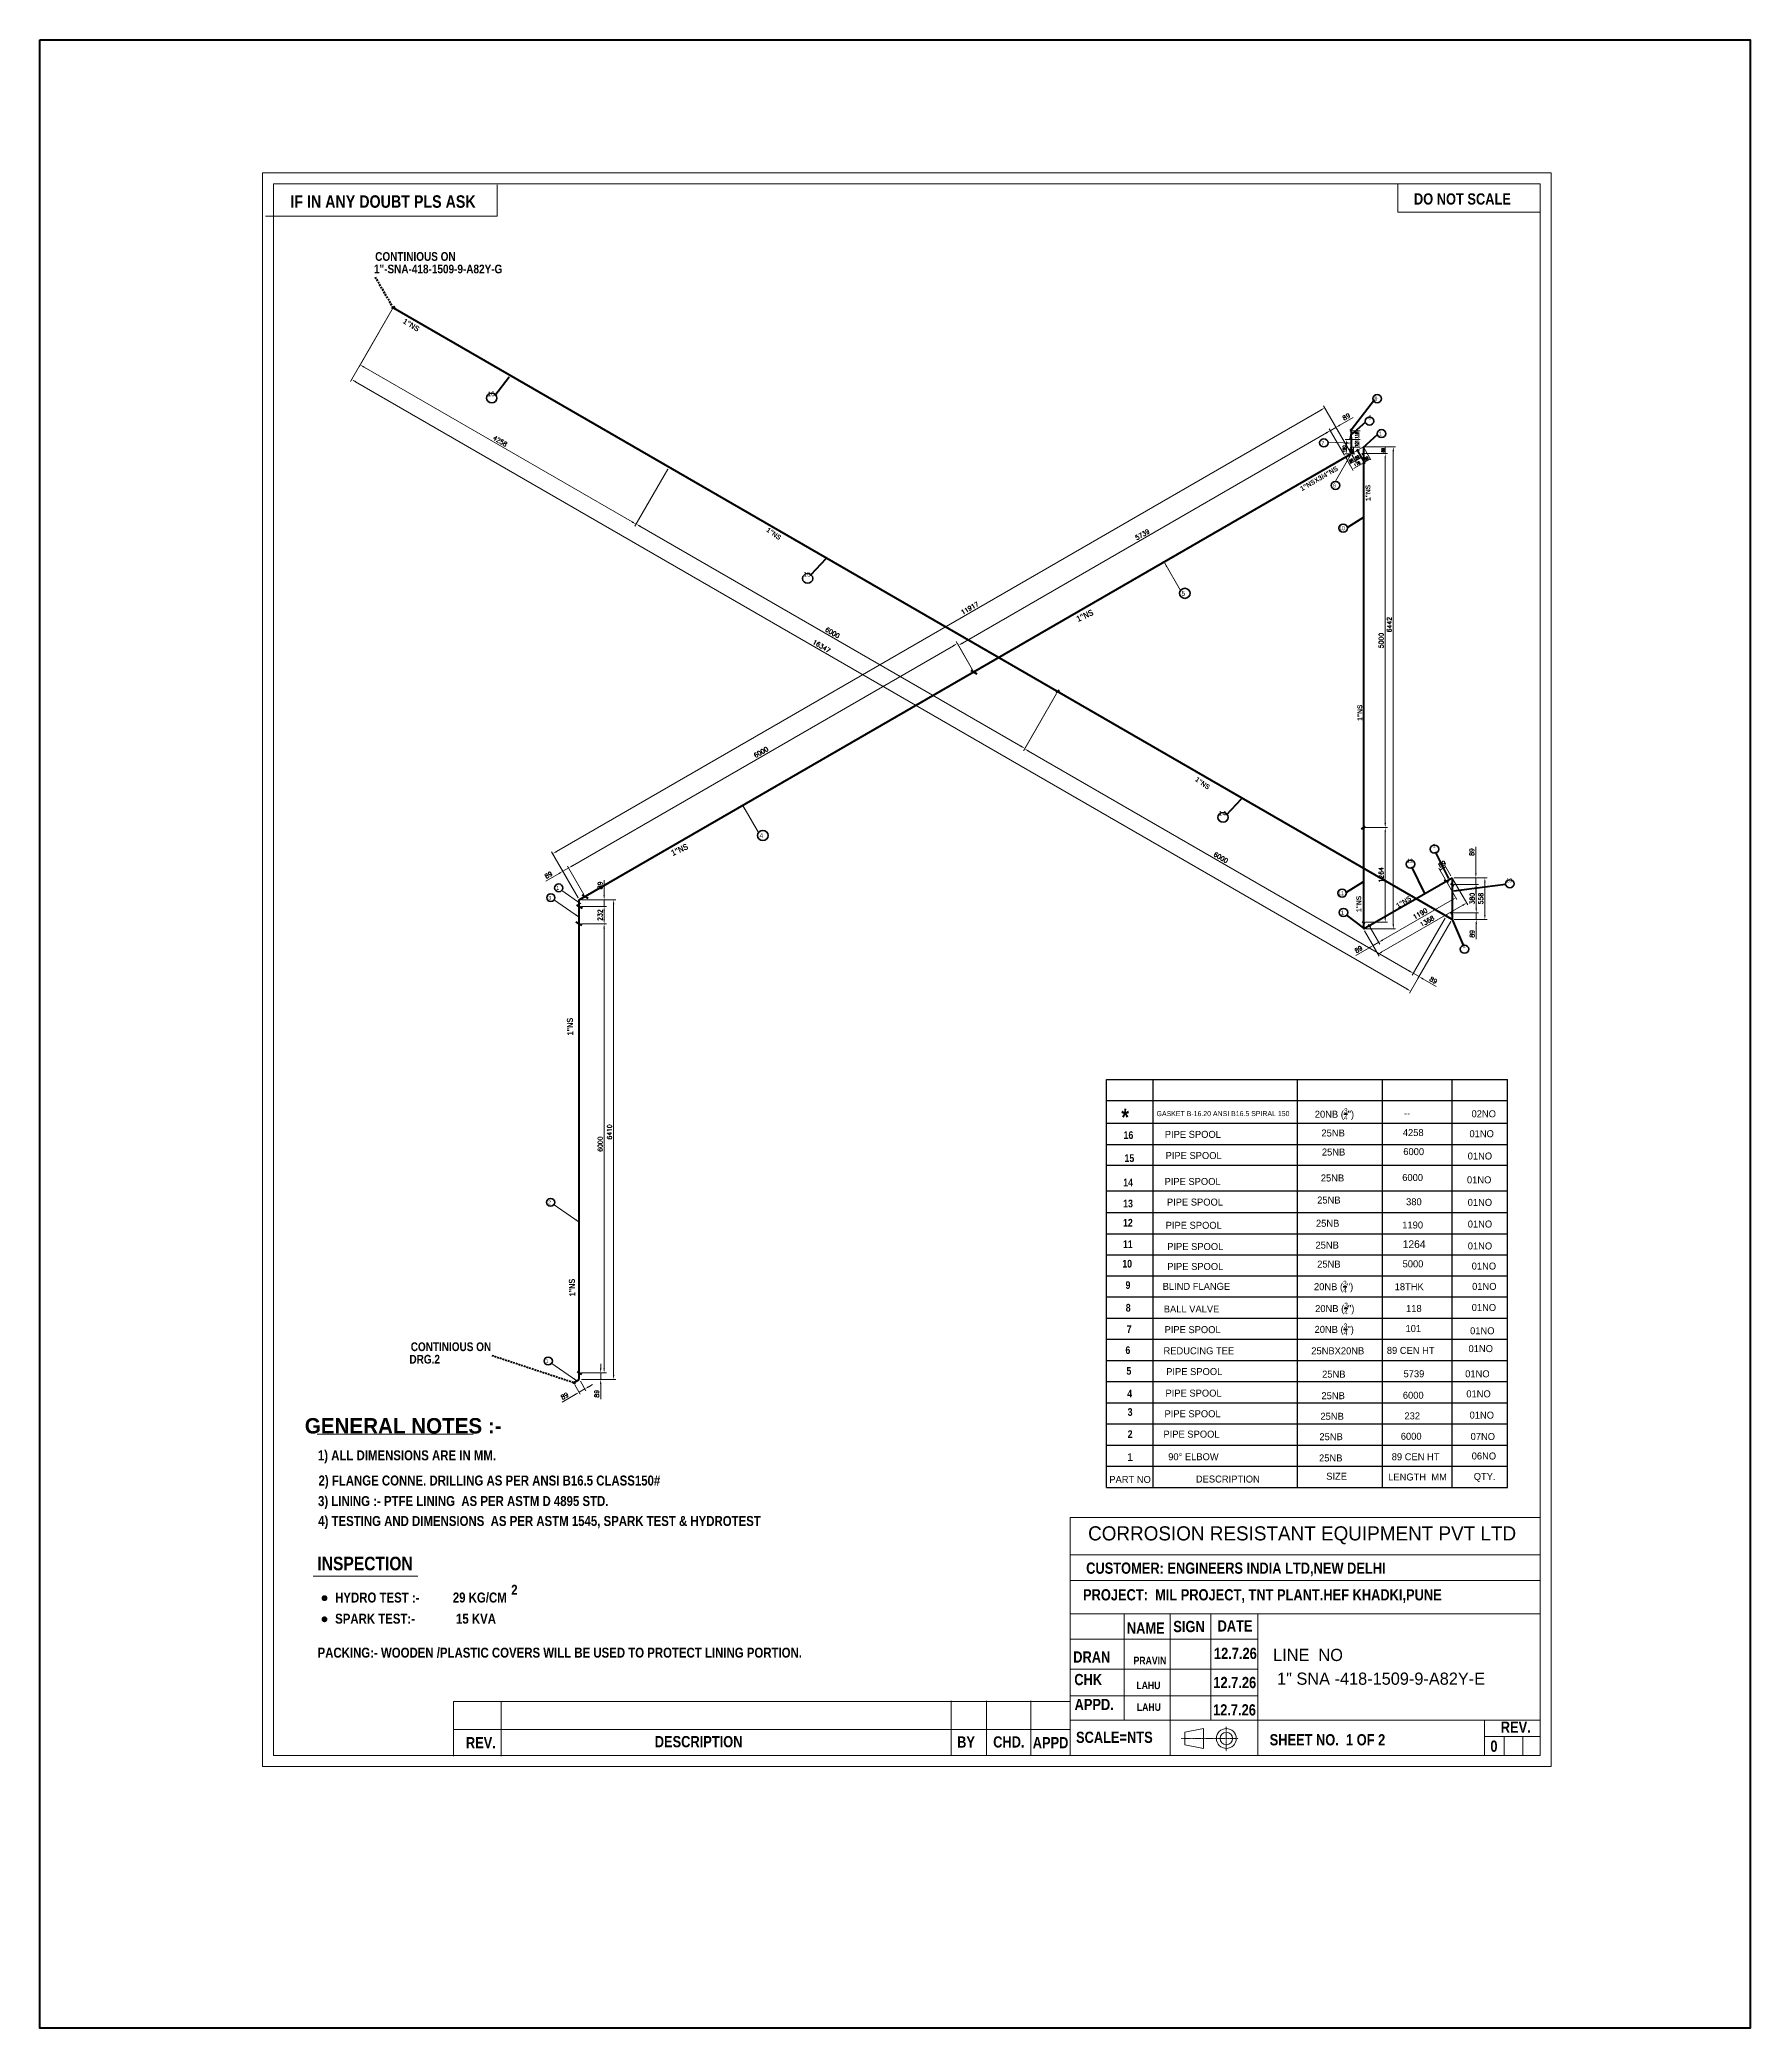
# Model space of a CAD drawing. Extents: x 111418 to 267280, y -151895 to -98368.
# Drawn here: x 150646 to 173513, y -130592 to -104020 of the extents above; entities that cross this region are included whole.
import ezdxf

# ---------------------------------------------------------------- set-up
doc = ezdxf.new("R2010")
doc.units = 0
doc.header["$MEASUREMENT"] = 0
doc.linetypes.add('CENTER', pattern=[2, 1.25, -0.25, 0.25, -0.25])
doc.linetypes.add('HIDDEN', pattern=[0.375, 0.25, -0.125])
doc.layers.get('0').update_dxf_attribs({"lineweight": 5})
doc.layers.get('DEFPOINTS').update_dxf_attribs({"lineweight": 5})
doc.layers.add('TEXT', color=4, linetype='Continuous', lineweight=5)
doc.styles.add('CHEM', font='isocp.shx')
doc.styles.add('MtXpl_Arial_Narrow', font='ARIALNB.TTF')
doc.styles.add('romans', font='romans.shx')
doc.styles.get("Standard").update_dxf_attribs({"font": 'romans.shx'})
doc.dimstyles.new('CHEM@123', dxfattribs={"dimscale": 26, "dimtxt": 1, "dimasz": 1, "dimexe": 0.5, "dimexo": 0.5, "dimgap": 0.4, "dimtad": 1, "dimdec": 0, "dimzin": 12, "dimdsep": 46, "dimtxsty": 'CHEM', "dimcen": 0.09, "dimclrd": 251, "dimclre": 251, "dimclrt": 3, "dimadec": 1, "dimazin": 2, "dimtfac": 1, "dimtdec": 0, "dimtmove": 0, "dimatfit": 3, "dimfxl": 0.18, "dimtolj": 1, "dimtzin": 0, "dimlwd": -1, "dimlwe": -1, "dimarcsym": 0})

msp = doc.modelspace()

# ---------------------------------------------------------------- texts
at = {"color": 7, "style": 'MtXpl_Arial_Narrow'}
for s, height, p in [('IF IN ANY DOUBT PLS ASK', 166.455, (153995.4, -106264.6)), ('DO NOT SCALE', 149.809, (169016.8, -106221.8)), ('1"-SNA-418-1509-9-A82Y-G', 116.518, (155112.9, -107141.1)), ('CONTINIOUS ON ', 116.518, (155130.5, -106974)), ('CONTINIOUS ON ', 116.518, (155605.6, -121542.9)), ('DRG.2', 116.52, (155588, -121710)), ('HYDRO TEST :-', 133.194, (154594.7, -124902.8)), ('29 KG/CM', 133.19, (156168.2, -124902.8)), ('2', 133.2, (156948.8, -124799.2)), ('SPARK TEST:-', 133.194, (154594.7, -125185.5)), (' 15 KVA', 133.19, (156168.2, -125185.5))]:
    msp.add_text(s, height=height, dxfattribs=at).set_placement(p)
for s, height, rotation, p in [('1"NS ', 71.78, 328.81328, (155491.3, -107800.7)), ('1"NSX3/4"NS', 65.25, 30.10187, (167518.8, -110053.4)), ('1"NS ', 65.25, 90.6472, (168437.1, -110183.5)), ('1"NS ', 65.25, 324.71223, (160352.2, -110583.8)), ('1"NS', 81.56, 25.01846, (164528.4, -111801.4)), ('1"NS ', 65.25, 90.6472, (168327.1, -113119.6)), ('1"NS ', 65.25, 324.71223, (166084.1, -113918.5)), ('1"NS', 81.56, 25.01846, (159110.1, -114929.7)), ('1"NS ', 65.25, 90.6472, (168313.2, -115675.1)), ('1"NS ', 65.25, 31.50216, (168803.8, -115625.2)), ('1"NS', 81.56, 91.50828, (157779.6, -117323.3)), ('1"NS', 81.56, 91.50828, (157806.4, -120810.1))]:
    msp.add_text(s, height=height, rotation=rotation, dxfattribs=at).set_placement(p)
at = {"color": 0, "style": 'MtXpl_Arial_Narrow'}
msp.add_text('INSPECTION', height=181.97, dxfattribs=at).set_placement((154357.9, -124472.5))
at = {"color": 3, "attachment_point": 5}
for s, insert, char_height, width in [('\\pxt1; {\\fMS PGothic|b0|i0|c0|p34;16}', (156679.7, -108752.2), 63.244, 57.027), ('\\pxt1; {\\fMS PGothic|b0|i0|c0|p34;8}', (168428, -109066.8), 52.704, 24.325), ('\\pxt1; {\\fMS PGothic|b0|i0|c0|p34;15}', (160903.6, -111163.5), 63.244, 57.027), ('\\pxt1; {\\fMS PGothic|b0|i0|c0|p34;14}', (166456.2, -114356.9), 63.244, 57.027), ('\\pxt1; {\\fMS PGothic|b0|i0|c0|p34;1 }', (169285.5, -114790.3), 52.704, 47.523), ('\\pxt1; {\\fMS PGothic|b0|i0|c0|p34;12}', (168965.5, -114990.9), 52.704, 47.523), ('\\pxt1; {\\fMS PGothic|b0|i0|c0|p34;13 }', (170290.7, -115252.4), 52.704, 47.523), ('\\pxt1; {\\fMS PGothic|b0|i0|c0|p34;1 }', (169685.7, -116127), 52.704, 47.523)]:
    msp.add_mtext(s, dxfattribs=dict(at, insert=insert, char_height=char_height, width=width))
for s, insert, char_height in [('\\pxt1; {\\fMS PGothic|b0|i0|c0|p34;9}', (168491, -108816.4), 52.704), ('\\pxt1; {\\fMS PGothic|b0|i0|c0|p34;7}', (167780.6, -109407.9), 52.704), ('\\pxt1; {\\fMS PGothic|b0|i0|c0|p34;1}', (168550.9, -109283.6), 52.704), ('\\pxt1; {\\fMS PGothic|b0|i0|c0|p34;6}', (167936.6, -109976.1), 52.704), ('\\pxt1; {\\fMS PGothic|b0|i0|c0|p34;10}', (168036.6, -110547.7), 52.704), ('\\pxt1; {\\fMS PGothic|b0|i0|c0|p34;5}', (165912.3, -111418.7), 65.88), ('\\pxt1; {\\fMS PGothic|b0|i0|c0|p34;4}', (160270.7, -114655.4), 65.88), ('\\pxt1; {\\fMS PGothic|b0|i0|c0|p34;3}', (157446.1, -115486.1), 50.677), ('\\pxt1; {\\fMS PGothic|b0|i0|c0|p34;1}', (157552.1, -115354), 50.677), ('\\pxt1; {\\fMS PGothic|b0|i0|c0|p34;11}', (168022.5, -115424.9), 52.704), ('\\pxt1; {\\fMS PGothic|b0|i0|c0|p34;1}', (168041, -115683.3), 52.704), ('\\pxt1; {\\fMS PGothic|b0|i0|c0|p34;2}', (157443, -119556.4), 50.677), ('\\pxt1; {\\fMS PGothic|b0|i0|c0|p34;1}', (157411.5, -121677.4), 50.677)]:
    msp.add_mtext(s, dxfattribs=dict(at, insert=insert, char_height=char_height))
at = {"color": 7, "lineweight": 35, "attachment_point": 5, "style": 'MtXpl_Arial_Narrow'}
for s, insert, char_height in [('*', (165156.5, -118417.2), 230), ('16', (165200.4, -118657.2), 102.21), ('{\\fMS UI Gothic|b0|i0|c0|p34;01NO}', (169922.3, -118638.8), 93.446), ('15', (165212.9, -118965.1), 102.21), ('{\\fMS UI Gothic|b0|i0|c0|p34;01NO}', (169898.8, -118936.7), 93.446), ('14', (165196, -119289.9), 102.21), ('{\\fMS UI Gothic|b0|i0|c0|p34;01NO}', (169888.8, -119254.8), 93.446), ('13', (165195, -119571.8), 102.21), ('{\\fMS UI Gothic|b0|i0|c0|p34;PIPE SPOOL }', (166089.6, -119552.3), 93.446), ('{\\fMS UI Gothic|b0|i0|c0|p34;01NO}', (169898.8, -119556.1), 93.446), ('12', (165192.5, -119827.8), 102.21), ('{\\fMS UI Gothic|b0|i0|c0|p34;PIPE SPOOL }', (166073.3, -119862.6), 93.446), ('{\\fMS UI Gothic|b0|i0|c0|p34;01NO}', (169899.8, -119845.6), 93.446), ('11', (165192.5, -120115.1), 102.21), ('{\\fMS UI Gothic|b0|i0|c0|p34;PIPE SPOOL }', (166093.4, -120146.4), 93.446), ('{\\fMS UI Gothic|b0|i0|c0|p34;01NO}', (169899.8, -120138.8), 93.446), ('10', (165183.1, -120376.4), 102.21), ('{\\fMS UI Gothic|b0|i0|c0|p34;PIPE SPOOL }', (166093.7, -120413), 93.446), ('{\\fMS UI Gothic|b0|i0|c0|p34;01NO}', (169952.2, -120407.3), 93.446), ('9', (165194.1, -120661.9), 102.2), ('{\\fMS UI Gothic|b0|i0|c0|p34;BLIND FLANGE}', (166108.6, -120678.4), 93.446), ('{\\fMS UI Gothic|b0|i0|c0|p34;01NO}', (169957.8, -120678.8), 93.446), ('8', (165196.8, -120964.4), 102.2), ('{\\fMS UI Gothic|b0|i0|c0|p34;BALL VALVE }', (166044, -120980.5), 93.446), ('{\\fMS UI Gothic|b0|i0|c0|p34;01NO}', (169952.2, -120960.7), 93.446), ('7', (165210, -121249.1), 102.2), ('6', (165192.7, -121530.9), 102.2), ('5', (165206.5, -121807.9), 102.2), ('{\\fMS UI Gothic|b0|i0|c0|p34;PIPE SPOOL }', (166080, -121817.4), 93.446), ('4', (165216.9, -122110.6), 102.2), ('{\\fMS UI Gothic|b0|i0|c0|p34;PIPE SPOOL }', (166070.9, -122105.2), 93.446), ('3', (165222.3, -122357.8), 102.2), ('{\\fMS UI Gothic|b0|i0|c0|p34;PIPE SPOOL }', (166057.5, -122380.8), 93.446), ('2', (165222.3, -122652.5), 102.2), ('{\\fMS UI Gothic|b0|i0|c0|p34;PIPE SPOOL }', (166043.4, -122653.3), 93.446), ('{\\fSansSerif|b0|i0|c2|p2;1}', (165222.3, -122959.3), 102.207), ('{\\fMS UI Gothic|b0|i0|c0|p34;SIZE}', (167982.9, -123216.1), 93.446), ('{\\fMS UI Gothic|b0|i0|c238|p34;QTY.}', (169962.3, -123230.9), 93.446)]:
    msp.add_mtext(s, dxfattribs=dict(at, insert=insert, char_height=char_height))
at = {"color": 4, "lineweight": 35, "attachment_point": 5, "style": 'MtXpl_Arial_Narrow'}
for s, insert, char_height in [('{\\fMS UI Gothic|b0|i0|c0|p34;GASKET B-16.20 ANSI B16.5 SPIRAL 150}', (166464.6, -118369.8), 67.281), ('{\\fMS UI Gothic|b0|i0|c0|p34;02NO}', (169950.2, -118372.3), 93.446)]:
    msp.add_mtext(s, dxfattribs=dict(at, insert=insert, char_height=char_height))
at = {"color": 4, "lineweight": 35, "insert": (167954.3, -118377.8), "char_height": 93.446, "width": 990.963, "attachment_point": 5, "style": 'MtXpl_Arial_Narrow'}
msp.add_mtext('\\A1;{\\fMS UI Gothic|b0|i0|c0|p34;20NB (\\H0.7x;\\S3/4;\\H1.42857x;")}', dxfattribs=at)
at = {"color": 7, "lineweight": 35, "attachment_point": 5, "style": 'MtXpl_Arial_Narrow'}
for s, insert, char_height, width in [('{\\fMS UI Gothic|b0|i0|c0|p34;--}', (168925.6, -118363.9), 93.446, 1165.165), ('{\\fMS UI Gothic|b0|i0|c0|p34;25NB}', (167936.5, -118629.2), 93.446, 186.679), ('{\\fMS UI Gothic|b0|i0|c0|p34;4258}', (169007.4, -118623.4), 93.446, 186.679), ('{\\fMS UI Gothic|b0|i0|c0|p34;25NB}', (167942.7, -118883.5), 93.446, 186.679), ('{\\fMS UI Gothic|b0|i0|c0|p34;6000}', (169013.5, -118877.8), 93.446, 186.679), ('{\\fMS UI Gothic|b0|i0|c0|p34;25NB}', (167928.7, -119230.4), 93.446, 186.679), ('{\\fMS UI Gothic|b0|i0|c0|p34;6000}', (168999.5, -119224.6), 93.446, 186.679), ('{\\fMS UI Gothic|b0|i0|c0|p34;25NB}', (167879.9, -119525.1), 93.446, 186.679), ('{\\fMS UI Gothic|b0|i0|c0|p34;380}', (169016.3, -119548.3), 93.446, 1165.165), ('{\\fMS UI Gothic|b0|i0|c0|p34;25NB}', (167863.5, -119835.4), 93.446, 186.679), ('{\\fMS UI Gothic|b0|i0|c0|p34;1190}', (169000, -119858.6), 93.446, 1165.165), ('{\\fMS UI Gothic|b0|i0|c0|p34;25NB}', (167857.1, -120127.2), 93.446, 186.679), ('{\\fMS UI Gothic|b0|i0|c0|p34;1264}', (169019.7, -120115), 102.791, 205.347), ('{\\fMS UI Gothic|b0|i0|c0|p34;25NB}', (167880.3, -120381.4), 93.446, 186.679), ('{\\fMS UI Gothic|b0|i0|c0|p34;5000}', (169004.1, -120377.8), 93.446, 186.679), ('\\A1;{\\fMS UI Gothic|b0|i0|c0|p34;20NB (\\H0.7x;\\S3/4;\\H1.42857x;")}', (167943, -120682.1), 93.446, 990.963), ('{\\fMS UI Gothic|b0|i0|c0|p34;18THK}', (168953.8, -120683), 93.446, 186.679), ('\\A1;{\\fMS UI Gothic|b0|i0|c0|p34;20NB (\\H0.7x;\\S3/4;\\H1.42857x;")}', (167958.6, -120975.2), 93.446, 990.963), ('{\\fMS UI Gothic|b0|i0|c0|p34;118}', (169015.8, -120974.1), 93.446, 1165.165), ('\\A1;{\\fMS UI Gothic|b0|i0|c0|p34;20NB (\\H0.7x;\\S3/4;\\H1.42857x;")}', (167950.8, -121252.8), 93.446, 990.963), ('{\\fMS UI Gothic|b0|i0|c0|p34;25NBX20NB}', (167998.6, -121540), 93.446, 186.679), ('{\\fMS UI Gothic|b0|i0|c0|p34;89 CEN HT}', (168974.1, -121534.2), 93.446, 1165.165), ('{\\fMS UI Gothic|b0|i0|c0|p34;25NB}', (167945.9, -121851.7), 93.446, 186.679), ('{\\fMS UI Gothic|b0|i0|c0|p34;5739}', (169016.8, -121846), 93.446, 186.679), ('{\\fMS UI Gothic|b0|i0|c0|p34;25NB}', (167936.8, -122139.5), 93.446, 186.679), ('{\\fMS UI Gothic|b0|i0|c0|p34;6000}', (169007.6, -122133.8), 93.446, 186.679), ('{\\fMS UI Gothic|b0|i0|c0|p34;25NB}', (167923.4, -122415.1), 93.446, 186.679), ('{\\fMS UI Gothic|b0|i0|c0|p34;232}', (168994.3, -122409.4), 93.446, 186.679), ('{\\fMS UI Gothic|b0|i0|c0|p34;25NB}', (167909.3, -122687.6), 93.446, 186.679), ('{\\fMS UI Gothic|b0|i0|c0|p34;6000}', (168980.2, -122681.9), 93.446, 186.679), ('{\\fMS UI Gothic|b0|i0|c0|p34;25NB}', (167904.7, -122971.8), 93.446, 186.679)]:
    msp.add_mtext(s, dxfattribs=dict(at, insert=insert, char_height=char_height, width=width))
at = {"color": 3, "lineweight": 35, "char_height": 93.446, "attachment_point": 5, "style": 'MtXpl_Arial_Narrow'}
for s, insert in [('{\\fMS UI Gothic|b0|i0|c0|p34;PIPE SPOOL }', (166061.2, -118647.3)), ('{\\fMS UI Gothic|b0|i0|c0|p34;PIPE SPOOL }', (166071.9, -118930.5)), ('{\\fMS UI Gothic|b0|i0|c0|p34;PIPE SPOOL }', (166057.8, -119277.4)), ('{\\fMS UI Gothic|b0|i0|c0|p34;PIPE SPOOL }', (166057.8, -121256.6)), ('{\\fMS UI Gothic|b0|i0|c0|p34;01NO}', (169931, -121271.9)), ('{\\fMS UI Gothic|b0|i0|c0|p34;REDUCING TEE}', (166141.2, -121539.8)), ('{\\fMS UI Gothic|b0|i0|c0|p34;01NO}', (169910.1, -121510.5)), ('{\\fMS UI Gothic|b0|i0|c0|p34;01NO}', (169865.4, -121846.9)), ('{\\fMS UI Gothic|b0|i0|c0|p34;01NO}', (169880.3, -122115)), ('{\\fMS UI Gothic|b0|i0|c0|p34;01NO}', (169923.8, -122399.3)), ('{\\fMS UI Gothic|b0|i0|c0|p34;07NO}', (169937.7, -122685)), ('{\\fMS UI Gothic|b0|i0|c0|p34;90%%D ELBOW}', (166069.1, -122955.5)), ('{\\fMS UI Gothic|b0|i0|c0|p34;06NO}', (169952.2, -122945.4))]:
    msp.add_mtext(s, dxfattribs=dict(at, insert=insert))
for s, insert, width in [('{\\fMS UI Gothic|b0|i0|c0|p34;101}', (169008.5, -121242), 186.679), ('{\\fMS UI Gothic|b0|i0|c0|p34;89 CEN HT}', (169039.4, -122955.8), 1956.841)]:
    msp.add_mtext(s, dxfattribs=dict(at, insert=insert, width=width))
at = {"insert": (155504.5, -122542.6), "char_height": 205.872, "attachment_point": 5, "style": 'romans'}
msp.add_mtext('\\A1;{\\f@HP Simplified Hans Light|b1|i0|c0|p34;GENERAL NOTES :-}', dxfattribs=at)
at = {"color": 7, "attachment_point": 5, "style": 'MtXpl_Arial_Narrow'}
for s, insert, char_height in [('\\A1;1) ALL DIMENSIONS ARE IN MM.', (155554.8, -122956.1), 133.194), ('\\A1;2) FLANGE CONNE. DRILLING AS PER ANSI B16.5 CLASS150#', (156656.9, -123292.6), 133.194), ('\\A1;3) LINING :- PTFE LINING  AS PER ASTM D 4895 STD.', (156307.4, -123566.9), 133.194), ('\\A1;4) TESTING AND DIMENSIONS  AS PER ASTM 1545, SPARK TEST & HYDROTEST  ', (157326.7, -123833.4), 133.194), ('CUSTOMER: ENGINEERS INDIA LTD,NEW DELHI  ', (166636.5, -124460.1), 149.809), ('PROJECT:  MIL PROJECT, TNT PLANT.HEF KHADKI,PUNE', (166990.6, -124816.1), 149.809), ('SIGN', (166010, -125224.4), 149.81), ('DATE', (166625.2, -125215.7), 149.81), ('NAME', (165431.6, -125244), 149.81), ('\\A1;  PACKING:- WOODEN /PLASTIC COVERS WILL BE USED TO PROTECT LINING PORTION.', (157555.4, -125574.6), 133.194), ('DRAN', (164709.9, -125630.9), 149.81), ('PRAVIN', (165487.4, -125677.6), 101.17), ('12.7.26', (166629.7, -125583.6), 149.81), ('CHK', (164662.5, -125933.1), 149.81), ('12.7.26', (166621.7, -125972.8), 149.81), ('APPD.', (164742.2, -126264.8), 149.81), ('LAHU', (165466.9, -126009.8), 101.17), ('LAHU', (165473.5, -126300.5), 101.17), ('12.7.26', (166617.8, -126338.3), 149.81), ('REV.', (156542.7, -126775.5), 149.81), ('DESCRIPTION', (159454, -126762.9), 149.809), ('BY', (163029.3, -126766.7), 149.81), ('CHD.', (163601.4, -126766.7), 149.81), ('APPD', (164159, -126775.5), 149.81), ('SCALE=NTS', (165012, -126704.5), 149.81), ('0', (170086.4, -126823.5), 149.8), ('REV.', (170378, -126568.9), 149.81)]:
    msp.add_mtext(s, dxfattribs=dict(at, insert=insert, char_height=char_height))
at = {"color": 7, "lineweight": 25, "char_height": 93.446, "attachment_point": 5, "style": 'MtXpl_Arial_Narrow'}
for s, insert in [('{\\fMS UI Gothic|b0|i0|c0|p34;PART NO}', (165222.3, -123258.9)), ('{\\fMS UI Gothic|b0|i0|c0|p34;DESCRIPTION}', (166528.7, -123253.2)), ('{\\fMS UI Gothic|b0|i0|c0|p34;LENGTH  MM}', (169065, -123226.1))]:
    msp.add_mtext(s, dxfattribs=dict(at, insert=insert))
at = {"color": 4, "lineweight": 20, "insert": (167522, -124004.5), "char_height": 188.764, "attachment_point": 5}
msp.add_mtext('{\\fMS UI Gothic|b0|i0|c0|p34;CORROSION RESISTANT EQUIPMENT PVT LTD}', dxfattribs=at)
at = {"color": 3, "lineweight": 20, "char_height": 163.092, "attachment_point": 5}
for s, insert in [(' {\\fLeelawadee UI Semilight|b0|i0|c0|p34; LINE  NO}', (167514.8, -125604.2)), (' {\\fLeelawadee UI Semilight|b0|i0|c0|p34;1" SNA -418-1509-9-A82Y-E}', (168521.5, -125921.4))]:
    msp.add_mtext(s, dxfattribs=dict(at, insert=insert))
at = {"color": 7, "insert": (167860.7, -126737.8), "char_height": 149.809, "width": 1547.032, "attachment_point": 5, "style": 'MtXpl_Arial_Narrow'}
msp.add_mtext('SHEET NO.  1 OF 2', dxfattribs=at)

# ---------------------------------------------------------------- blocks, each defined once
blk = doc.blocks.new('*D859')
at = {"layer": 'DEFPOINTS', "color": 0, "lineweight": 50, "ltscale": 100, "transparency": 16777216}
for p in [(168179, -109363), (168117, -109553), (168179, -109553)]:
    blk.add_point(p, dxfattribs=at)
at = {"layer": 'TEXT', "color": 2, "ltscale": 100, "transparency": 16777216}
for p, q in [((168162, -109363), (168099, -109363)), ((168117, -109398), (168117, -109518)), ((168162, -109553), (168099, -109553))]:
    blk.add_line(p, q, dxfattribs=at)
at = {"layer": 'TEXT', "color": 2, "lineweight": 50, "ltscale": 100, "transparency": 16777216}
for points in [[(168111, -109398), (168123, -109398), (168117, -109363)], [(168111, -109518), (168123, -109518), (168117, -109553)]]:
    blk.add_solid(points, dxfattribs=at)
at = {"layer": 'TEXT', "color": 0, "lineweight": 20, "ltscale": 100, "transparency": 16777216, "insert": (168085, -109487), "char_height": 35, "attachment_point": 5, "rotation": 90, "style": 'romans'}
blk.add_mtext('\\A1;190', dxfattribs=at)
blk = doc.blocks.new('*D863')
at = {"layer": 'DEFPOINTS', "color": 0, "lineweight": 50, "ltscale": 100, "transparency": 16777216}
for p in [(157859, -121922), (157782, -121966), (157933, -122049)]:
    blk.add_point(p, dxfattribs=at)
at = {"layer": 'TEXT', "color": 2, "ltscale": 100, "transparency": 16777216}
for p, q in [((157874, -121947), (157948, -122075)), ((157804, -122124), (157629, -122225)), ((157797, -121992), (157871, -122120)), ((157933, -122049), (157856, -122094)), ((157985, -122019), (158037, -121989))]:
    blk.add_line(p, q, dxfattribs=at)
at = {"layer": 'TEXT', "color": 2, "lineweight": 50, "ltscale": 100, "transparency": 16777216}
for points in [[(157799, -122115), (157809, -122132), (157856, -122094)], [(157980, -122010), (157990, -122028), (157933, -122049)]]:
    blk.add_solid(points, dxfattribs=at)
at = {"layer": 'TEXT', "color": 0, "lineweight": 20, "ltscale": 100, "transparency": 16777216, "insert": (157663, -122142), "char_height": 60, "attachment_point": 5, "rotation": 30, "style": 'romans'}
blk.add_mtext('\\A1;89', dxfattribs=at)
blk = doc.blocks.new('*D864')
at = {"layer": 'DEFPOINTS', "color": 0, "lineweight": 50, "ltscale": 100, "transparency": 16777216}
for p in [(157859, -121833), (157859, -121922), (158145, -121922)]:
    blk.add_point(p, dxfattribs=at)
at = {"layer": 'TEXT', "color": 2, "ltscale": 100, "transparency": 16777216}
for p, q in [((157889, -121833), (158175, -121833)), ((157889, -121922), (158175, -121922)), ((158145, -121773), (158145, -121713)), ((158145, -121833), (158145, -121922)), ((158145, -121982), (158145, -122184))]:
    blk.add_line(p, q, dxfattribs=at)
at = {"layer": 'TEXT', "color": 2, "lineweight": 50, "ltscale": 100, "transparency": 16777216}
for points in [[(158135, -121773), (158155, -121773), (158145, -121833)], [(158135, -121982), (158155, -121982), (158145, -121922)]]:
    blk.add_solid(points, dxfattribs=at)
at = {"layer": 'TEXT', "color": 0, "lineweight": 20, "ltscale": 100, "transparency": 16777216, "insert": (158091, -122113), "char_height": 60, "attachment_point": 5, "rotation": 90, "style": 'romans'}
blk.add_mtext('\\A1;89', dxfattribs=at)
blk = doc.blocks.new('*D865')
at = {"layer": 'DEFPOINTS', "color": 0, "lineweight": 50, "ltscale": 100, "transparency": 16777216}
for p in [(157859, -115512), (157859, -121922), (158317, -121922)]:
    blk.add_point(p, dxfattribs=at)
at = {"layer": 'TEXT', "color": 2, "ltscale": 100, "transparency": 16777216}
for p, q in [((157889, -115512), (158347, -115512)), ((158317, -115572), (158317, -121862)), ((157889, -121922), (158347, -121922))]:
    blk.add_line(p, q, dxfattribs=at)
at = {"layer": 'TEXT', "color": 2, "lineweight": 50, "ltscale": 100, "transparency": 16777216}
for points in [[(158307, -115572), (158327, -115572), (158317, -115512)], [(158307, -121862), (158327, -121862), (158317, -121922)]]:
    blk.add_solid(points, dxfattribs=at)
at = {"layer": 'TEXT', "color": 0, "lineweight": 20, "ltscale": 100, "transparency": 16777216, "insert": (158263, -118615), "char_height": 60, "attachment_point": 5, "rotation": 90, "style": 'romans'}
blk.add_mtext('\\A1;6410', dxfattribs=at)
blk = doc.blocks.new('*D866')
at = {"layer": 'DEFPOINTS', "color": 0, "lineweight": 50, "ltscale": 100, "transparency": 16777216}
for p in [(157859, -115512), (157859, -115601), (158191, -115601)]:
    blk.add_point(p, dxfattribs=at)
at = {"layer": 'TEXT', "color": 2, "ltscale": 100, "transparency": 16777216}
for p, q in [((158191, -115452), (158191, -115249)), ((157889, -115512), (158221, -115512)), ((158191, -115601), (158191, -115512)), ((157889, -115601), (158221, -115601)), ((158191, -115661), (158191, -115721))]:
    blk.add_line(p, q, dxfattribs=at)
at = {"layer": 'TEXT', "color": 2, "lineweight": 50, "ltscale": 100, "transparency": 16777216}
for points in [[(158181, -115452), (158201, -115452), (158191, -115512)], [(158181, -115661), (158201, -115661), (158191, -115601)]]:
    blk.add_solid(points, dxfattribs=at)
at = {"layer": 'TEXT', "color": 0, "lineweight": 20, "ltscale": 100, "transparency": 16777216, "insert": (158137, -115320), "char_height": 60, "attachment_point": 5, "rotation": 90, "style": 'romans'}
blk.add_mtext('\\A1;89', dxfattribs=at)
blk = doc.blocks.new('*D868')
at = {"layer": 'DEFPOINTS', "color": 0, "lineweight": 50, "ltscale": 100, "transparency": 16777216}
for p in [(157859, -115833), (158191, -115833), (157859, -121833)]:
    blk.add_point(p, dxfattribs=at)
at = {"layer": 'TEXT', "color": 2, "ltscale": 100, "transparency": 16777216}
for p, q in [((157889, -115833), (158221, -115833)), ((158191, -121773), (158191, -115893)), ((157889, -121833), (158221, -121833))]:
    blk.add_line(p, q, dxfattribs=at)
at = {"layer": 'TEXT', "color": 2, "lineweight": 50, "ltscale": 100, "transparency": 16777216}
for points in [[(158181, -115893), (158201, -115893), (158191, -115833)], [(158181, -121773), (158201, -121773), (158191, -121833)]]:
    blk.add_solid(points, dxfattribs=at)
at = {"layer": 'TEXT', "color": 0, "lineweight": 20, "ltscale": 100, "transparency": 16777216, "insert": (158137, -118778), "char_height": 60, "attachment_point": 5, "rotation": 90, "style": 'romans'}
blk.add_mtext('\\A1;6000', dxfattribs=at)
blk = doc.blocks.new('*D869')
at = {"layer": 'DEFPOINTS', "color": 0, "lineweight": 50, "ltscale": 100, "transparency": 16777216}
for p in [(157859, -115601), (157859, -115833), (158191, -115833)]:
    blk.add_point(p, dxfattribs=at)
at = {"layer": 'TEXT', "color": 2, "ltscale": 100, "transparency": 16777216}
for p, q in [((157889, -115601), (158221, -115601)), ((157889, -115833), (158221, -115833)), ((158191, -115661), (158191, -115773))]:
    blk.add_line(p, q, dxfattribs=at)
at = {"layer": 'TEXT', "color": 2, "lineweight": 50, "ltscale": 100, "transparency": 16777216}
for points in [[(158181, -115661), (158201, -115661), (158191, -115601)], [(158181, -115773), (158201, -115773), (158191, -115833)]]:
    blk.add_solid(points, dxfattribs=at)
at = {"layer": 'TEXT', "color": 0, "lineweight": 20, "ltscale": 100, "transparency": 16777216, "insert": (158137, -115717), "char_height": 60, "attachment_point": 5, "rotation": 90, "style": 'romans'}
blk.add_mtext('\\A1;232', dxfattribs=at)
blk = doc.blocks.new('*D870')
at = {"layer": 'DEFPOINTS', "color": 0, "lineweight": 50, "ltscale": 100, "transparency": 16777216}
for p in [(163132, -112467), (157717, -115087), (157936, -115467)]:
    blk.add_point(p, dxfattribs=at)
at = {"layer": 'TEXT', "color": 2, "ltscale": 100, "transparency": 16777216}
for p, q in [((162861, -112117), (157769, -115057)), ((163117, -112441), (162898, -112061)), ((157921, -115441), (157702, -115061))]:
    blk.add_line(p, q, dxfattribs=at)
at = {"layer": 'TEXT', "color": 2, "lineweight": 50, "ltscale": 100, "transparency": 16777216}
for points in [[(162856, -112108), (162866, -112125), (162913, -112087)], [(157764, -115048), (157774, -115065), (157717, -115087)]]:
    blk.add_solid(points, dxfattribs=at)
at = {"layer": 'TEXT', "color": 0, "lineweight": 20, "ltscale": 100, "transparency": 16777216, "insert": (160288, -113540), "char_height": 60, "attachment_point": 5, "rotation": 30, "style": 'romans'}
blk.add_mtext('\\A1;6000', dxfattribs=at)
blk = doc.blocks.new('*D871')
at = {"layer": 'DEFPOINTS', "color": 0, "lineweight": 50, "ltscale": 100, "transparency": 16777216}
for p in [(157717, -115087), (157859, -115512), (157936, -115467)]:
    blk.add_point(p, dxfattribs=at)
at = {"layer": 'TEXT', "color": 2, "ltscale": 100, "transparency": 16777216}
for p, q in [((157769, -115057), (157820, -115027)), ((157588, -115161), (157412, -115262)), ((157844, -115486), (157624, -115105)), ((157717, -115087), (157639, -115131)), ((157921, -115441), (157702, -115061))]:
    blk.add_line(p, q, dxfattribs=at)
at = {"layer": 'TEXT', "color": 2, "lineweight": 50, "ltscale": 100, "transparency": 16777216}
for points in [[(157764, -115048), (157774, -115065), (157717, -115087)], [(157583, -115153), (157593, -115170), (157639, -115131)]]:
    blk.add_solid(points, dxfattribs=at)
at = {"layer": 'TEXT', "color": 0, "lineweight": 20, "ltscale": 100, "transparency": 16777216, "insert": (157447, -115180), "char_height": 60, "attachment_point": 5, "rotation": 30, "style": 'romans'}
blk.add_mtext('\\A1;89', dxfattribs=at)
blk = doc.blocks.new('*D872')
at = {"layer": 'DEFPOINTS', "color": 0, "lineweight": 50, "ltscale": 100, "transparency": 16777216}
for p in [(167824, -108938), (168179, -109553), (157859, -115512)]:
    blk.add_point(p, dxfattribs=at)
at = {"layer": 'TEXT', "color": 2, "ltscale": 100, "transparency": 16777216}
for p, q in [((168164, -109527), (167809, -108912)), ((157556, -114866), (167772, -108968)), ((157844, -115486), (157489, -114870))]:
    blk.add_line(p, q, dxfattribs=at)
at = {"layer": 'TEXT', "color": 2, "lineweight": 50, "ltscale": 100, "transparency": 16777216}
for points in [[(167767, -108959), (167777, -108976), (167824, -108938)], [(157551, -114858), (157561, -114875), (157504, -114896)]]:
    blk.add_solid(points, dxfattribs=at)
at = {"layer": 'TEXT', "color": 0, "lineweight": 20, "ltscale": 100, "transparency": 16777216, "insert": (163079, -111615), "char_height": 60, "attachment_point": 5, "rotation": 30, "style": 'romans'}
blk.add_mtext('\\A1;11917', dxfattribs=at)
blk = doc.blocks.new('*D873')
at = {"layer": 'DEFPOINTS', "color": 0, "lineweight": 50, "ltscale": 100, "transparency": 16777216}
for p in [(167898, -109243), (168102, -109598), (163132, -112467)]:
    blk.add_point(p, dxfattribs=at)
at = {"layer": 'TEXT', "color": 2, "ltscale": 100, "transparency": 16777216}
for p, q in [((162980, -112083), (167846, -109273)), ((168087, -109572), (167883, -109217)), ((163117, -112441), (162913, -112087))]:
    blk.add_line(p, q, dxfattribs=at)
at = {"layer": 'TEXT', "color": 2, "lineweight": 50, "ltscale": 100, "transparency": 16777216}
for points in [[(167841, -109264), (167851, -109282), (167898, -109243)], [(162975, -112074), (162985, -112091), (162928, -112113)]]:
    blk.add_solid(points, dxfattribs=at)
at = {"layer": 'TEXT', "color": 0, "lineweight": 20, "ltscale": 100, "transparency": 16777216, "insert": (165386, -110631), "char_height": 60, "attachment_point": 5, "rotation": 30, "style": 'romans'}
blk.add_mtext('\\A1;5739', dxfattribs=at)
blk = doc.blocks.new('*D874')
at = {"layer": 'DEFPOINTS', "color": 0, "lineweight": 50, "ltscale": 100, "transparency": 16777216}
for p in [(168341, -109460), (168265, -109504), (168433, -109619)]:
    blk.add_point(p, dxfattribs=at)
at = {"layer": 'TEXT', "color": 2, "ltscale": 100, "transparency": 16777216}
for p, q in [((168350, -109475), (168442, -109634)), ((168274, -109519), (168366, -109678)), ((168357, -109663), (168433, -109619))]:
    blk.add_line(p, q, dxfattribs=at)
at = {"layer": 'TEXT', "color": 0, "lineweight": 20, "ltscale": 100, "transparency": 16777216, "insert": (168380, -109614), "char_height": 35, "attachment_point": 5, "rotation": 30, "style": 'romans'}
blk.add_mtext('\\A1;89', dxfattribs=at)
blk = doc.blocks.new('*D875')
at = {"layer": 'DEFPOINTS', "color": 0, "lineweight": 50, "ltscale": 100, "transparency": 16777216}
for p in [(168102, -109598), (168179, -109553), (168235, -109648)]:
    blk.add_point(p, dxfattribs=at)
at = {"layer": 'TEXT', "color": 2, "ltscale": 100, "transparency": 16777216}
for p, q in [((168111, -109613), (168166, -109708)), ((168157, -109693), (168235, -109648)), ((168188, -109568), (168243, -109664))]:
    blk.add_line(p, q, dxfattribs=at)
at = {"layer": 'TEXT', "color": 0, "lineweight": 20, "ltscale": 100, "transparency": 16777216, "insert": (168180, -109643), "char_height": 35, "attachment_point": 5, "rotation": 30, "style": 'romans'}
blk.add_mtext('\\A1;89', dxfattribs=at)
blk = doc.blocks.new('*D876')
at = {"layer": 'DEFPOINTS', "color": 0, "lineweight": 50, "ltscale": 100, "transparency": 16777216}
for p in [(168180, -109553), (168257, -109509), (168312, -109604)]:
    blk.add_point(p, dxfattribs=at)
at = {"layer": 'TEXT', "color": 2, "ltscale": 100, "transparency": 16777216}
for p, q in [((168189, -109568), (168244, -109663)), ((168235, -109648), (168312, -109604)), ((168265, -109524), (168320, -109619))]:
    blk.add_line(p, q, dxfattribs=at)
at = {"layer": 'TEXT', "color": 0, "lineweight": 20, "ltscale": 100, "transparency": 16777216, "insert": (168258, -109599), "char_height": 35, "attachment_point": 5, "rotation": 30.0333, "style": 'romans'}
blk.add_mtext('\\A1;89', dxfattribs=at)
blk = doc.blocks.new('*D877')
at = {"layer": 'DEFPOINTS', "color": 0, "lineweight": 50, "ltscale": 100, "transparency": 16777216}
for p in [(168102, -109598), (168257, -109509), (168350, -109671)]:
    blk.add_point(p, dxfattribs=at)
at = {"layer": 'TEXT', "color": 2, "ltscale": 100, "transparency": 16777216}
for p, q in [((168111, -109613), (168205, -109775)), ((168226, -109742), (168320, -109688)), ((168265, -109524), (168359, -109686))]:
    blk.add_line(p, q, dxfattribs=at)
at = {"layer": 'TEXT', "color": 2, "lineweight": 50, "ltscale": 100, "transparency": 16777216}
for points in [[(168223, -109737), (168229, -109747), (168196, -109760)], [(168317, -109683), (168323, -109693), (168350, -109671)]]:
    blk.add_solid(points, dxfattribs=at)
at = {"layer": 'TEXT', "color": 0, "lineweight": 20, "ltscale": 100, "transparency": 16777216, "insert": (168257, -109688), "char_height": 35, "attachment_point": 5, "rotation": 30, "style": 'romans'}
blk.add_mtext('\\A1;178', dxfattribs=at)
blk = doc.blocks.new('*D878')
at = {"layer": 'DEFPOINTS', "color": 0, "lineweight": 50, "ltscale": 100, "transparency": 16777216}
for p in [(168179, -109245), (168179, -109363), (168281, -109363)]:
    blk.add_point(p, dxfattribs=at)
at = {"layer": 'TEXT', "color": 2, "ltscale": 100, "transparency": 16777216}
for p, q in [((168197, -109245), (168299, -109245)), ((168197, -109363), (168299, -109363)), ((168281, -109280), (168281, -109328))]:
    blk.add_line(p, q, dxfattribs=at)
at = {"layer": 'TEXT', "color": 2, "lineweight": 50, "ltscale": 100, "transparency": 16777216}
for points in [[(168275, -109280), (168287, -109280), (168281, -109245)], [(168275, -109328), (168287, -109328), (168281, -109363)]]:
    blk.add_solid(points, dxfattribs=at)
at = {"layer": 'TEXT', "color": 0, "lineweight": 20, "ltscale": 100, "transparency": 16777216, "insert": (168250, -109304), "char_height": 35, "attachment_point": 5, "rotation": 90, "style": 'romans'}
blk.add_mtext('\\A1;118', dxfattribs=at)
blk = doc.blocks.new('*D879')
at = {"layer": 'DEFPOINTS', "color": 0, "lineweight": 50, "ltscale": 100, "transparency": 16777216}
for p in [(168179, -109363), (168179, -109464), (168281, -109363)]:
    blk.add_point(p, dxfattribs=at)
at = {"layer": 'TEXT', "color": 2, "ltscale": 100, "transparency": 16777216}
for p, q in [((168197, -109363), (168299, -109363)), ((168197, -109464), (168299, -109464)), ((168281, -109429), (168281, -109398))]:
    blk.add_line(p, q, dxfattribs=at)
at = {"layer": 'TEXT', "color": 2, "lineweight": 50, "ltscale": 100, "transparency": 16777216}
for points in [[(168275, -109398), (168287, -109398), (168281, -109363)], [(168275, -109429), (168287, -109429), (168281, -109464)]]:
    blk.add_solid(points, dxfattribs=at)
at = {"layer": 'TEXT', "color": 0, "lineweight": 20, "ltscale": 100, "transparency": 16777216, "insert": (168250, -109414), "char_height": 35, "attachment_point": 5, "rotation": 90, "style": 'romans'}
blk.add_mtext('\\A1;101', dxfattribs=at)
blk = doc.blocks.new('*D880')
at = {"layer": 'DEFPOINTS', "color": 0, "lineweight": 50, "ltscale": 100, "transparency": 16777216}
for p in [(168341, -109460), (168341, -115902), (168741, -115902)]:
    blk.add_point(p, dxfattribs=at)
at = {"layer": 'TEXT', "color": 2, "ltscale": 100, "transparency": 16777216}
for p, q in [((168371, -109460), (168771, -109460)), ((168741, -109520), (168741, -115842)), ((168371, -115902), (168771, -115902))]:
    blk.add_line(p, q, dxfattribs=at)
at = {"layer": 'TEXT', "color": 2, "lineweight": 50, "ltscale": 100, "transparency": 16777216}
for points in [[(168731, -109520), (168751, -109520), (168741, -109460)], [(168731, -115842), (168751, -115842), (168741, -115902)]]:
    blk.add_solid(points, dxfattribs=at)
at = {"layer": 'TEXT', "color": 0, "lineweight": 20, "ltscale": 100, "transparency": 16777216, "insert": (168687, -111836), "char_height": 60, "attachment_point": 5, "rotation": 90, "style": 'romans'}
blk.add_mtext('\\A1;6442', dxfattribs=at)
blk = doc.blocks.new('*D881')
at = {"layer": 'DEFPOINTS', "color": 0, "lineweight": 50, "ltscale": 100, "transparency": 16777216}
for p in [(168341, -109460), (168341, -109549), (168633, -109549)]:
    blk.add_point(p, dxfattribs=at)
at = {"layer": 'TEXT', "color": 2, "ltscale": 100, "transparency": 16777216}
for p, q in [((168359, -109460), (168651, -109460)), ((168633, -109460), (168633, -109549)), ((168359, -109549), (168651, -109549))]:
    blk.add_line(p, q, dxfattribs=at)
at = {"layer": 'TEXT', "color": 0, "lineweight": 20, "ltscale": 100, "transparency": 16777216, "insert": (168602, -109504), "char_height": 35, "attachment_point": 5, "rotation": 90, "style": 'romans'}
blk.add_mtext('\\A1;89', dxfattribs=at)
blk = doc.blocks.new('*D882')
at = {"layer": 'DEFPOINTS', "color": 0, "lineweight": 50, "ltscale": 100, "transparency": 16777216}
for p in [(168341, -109549), (168341, -114548), (168633, -114548)]:
    blk.add_point(p, dxfattribs=at)
at = {"layer": 'TEXT', "color": 2, "ltscale": 100, "transparency": 16777216}
for p, q in [((168371, -109549), (168663, -109549)), ((168633, -109609), (168633, -114488)), ((168371, -114548), (168663, -114548))]:
    blk.add_line(p, q, dxfattribs=at)
at = {"layer": 'TEXT', "color": 2, "lineweight": 50, "ltscale": 100, "transparency": 16777216}
for points in [[(168623, -109609), (168643, -109609), (168633, -109549)], [(168623, -114488), (168643, -114488), (168633, -114548)]]:
    blk.add_solid(points, dxfattribs=at)
at = {"layer": 'TEXT', "color": 0, "lineweight": 20, "ltscale": 100, "transparency": 16777216, "insert": (168579, -112048), "char_height": 60, "attachment_point": 5, "rotation": 90, "style": 'romans'}
blk.add_mtext('\\A1;5000', dxfattribs=at)
blk = doc.blocks.new('*D883')
at = {"layer": 'DEFPOINTS', "color": 0, "lineweight": 50, "ltscale": 100, "transparency": 16777216}
for p in [(168341, -115902), (168418, -115857), (168547, -116079)]:
    blk.add_point(p, dxfattribs=at)
at = {"layer": 'TEXT', "color": 2, "ltscale": 100, "transparency": 16777216}
for p, q in [((168356, -115928), (168485, -116150)), ((168433, -115883), (168562, -116105)), ((168547, -116079), (168470, -116124)), ((168599, -116049), (168651, -116019)), ((168418, -116154), (168241, -116256))]:
    blk.add_line(p, q, dxfattribs=at)
at = {"layer": 'TEXT', "color": 2, "lineweight": 50, "ltscale": 100, "transparency": 16777216}
for points in [[(168594, -116041), (168604, -116058), (168547, -116079)], [(168413, -116145), (168423, -116163), (168470, -116124)]]:
    blk.add_solid(points, dxfattribs=at)
at = {"layer": 'TEXT', "color": 0, "lineweight": 20, "ltscale": 100, "transparency": 16777216, "insert": (168276, -116174), "char_height": 60, "attachment_point": 5, "rotation": 30, "style": 'romans'}
blk.add_mtext('\\A1;89', dxfattribs=at)
blk = doc.blocks.new('*D884')
at = {"layer": 'DEFPOINTS', "color": 0, "lineweight": 50, "ltscale": 100, "transparency": 16777216}
for p in [(169526, -115218), (169721, -115555), (168341, -115902)]:
    blk.add_point(p, dxfattribs=at)
at = {"layer": 'TEXT', "color": 2, "ltscale": 100, "transparency": 16777216}
for p, q in [((169541, -115244), (169736, -115581)), ((168588, -116209), (169669, -115585)), ((168356, -115928), (168551, -116265))]:
    blk.add_line(p, q, dxfattribs=at)
at = {"layer": 'TEXT', "color": 2, "lineweight": 50, "ltscale": 100, "transparency": 16777216}
for points in [[(169664, -115577), (169674, -115594), (169721, -115555)], [(168583, -116201), (168593, -116218), (168536, -116239)]]:
    blk.add_solid(points, dxfattribs=at)
at = {"layer": 'TEXT', "color": 0, "lineweight": 20, "ltscale": 100, "transparency": 16777216, "insert": (169192, -115799), "char_height": 60, "attachment_point": 5, "rotation": 30, "style": 'romans'}
blk.add_mtext('\\A1;1368', dxfattribs=at)
blk = doc.blocks.new('*D885')
at = {"layer": 'DEFPOINTS', "color": 0, "lineweight": 50, "ltscale": 100, "transparency": 16777216}
for p in [(168341, -114548), (168341, -115813), (168633, -115813)]:
    blk.add_point(p, dxfattribs=at)
at = {"layer": 'TEXT', "color": 2, "ltscale": 100, "transparency": 16777216}
for p, q in [((168371, -114548), (168663, -114548)), ((168633, -114608), (168633, -115753)), ((168371, -115813), (168663, -115813))]:
    blk.add_line(p, q, dxfattribs=at)
at = {"layer": 'TEXT', "color": 2, "lineweight": 50, "ltscale": 100, "transparency": 16777216}
for points in [[(168623, -114608), (168643, -114608), (168633, -114548)], [(168623, -115753), (168643, -115753), (168633, -115813)]]:
    blk.add_solid(points, dxfattribs=at)
at = {"layer": 'TEXT', "color": 0, "lineweight": 20, "ltscale": 100, "transparency": 16777216, "insert": (168579, -115180), "char_height": 60, "attachment_point": 5, "rotation": 90, "style": 'romans'}
blk.add_mtext('\\A1;1264', dxfattribs=at)
blk = doc.blocks.new('*D886')
at = {"layer": 'DEFPOINTS', "color": 0, "lineweight": 50, "ltscale": 100, "transparency": 16777216}
for p in [(169441, -115071), (169449, -115262), (169526, -115218)]:
    blk.add_point(p, dxfattribs=at)
at = {"layer": 'TEXT', "color": 2, "ltscale": 100, "transparency": 16777216}
for p, q in [((169511, -115192), (169426, -115045)), ((169434, -115236), (169349, -115089)), ((169364, -115115), (169441, -115071))]:
    blk.add_line(p, q, dxfattribs=at)
at = {"layer": 'TEXT', "color": 0, "lineweight": 20, "ltscale": 100, "transparency": 16777216, "insert": (169394, -115036), "char_height": 60, "attachment_point": 5, "rotation": 30, "style": 'romans'}
blk.add_mtext('\\A1;89', dxfattribs=at)
blk = doc.blocks.new('*D887')
at = {"layer": 'DEFPOINTS', "color": 0, "lineweight": 50, "ltscale": 100, "transparency": 16777216}
for p in [(169449, -115262), (169577, -115484), (168418, -115857)]:
    blk.add_point(p, dxfattribs=at)
at = {"layer": 'TEXT', "color": 2, "ltscale": 100, "transparency": 16777216}
for p, q in [((169464, -115288), (169592, -115510)), ((168599, -116049), (169526, -115514)), ((168433, -115883), (168562, -116105))]:
    blk.add_line(p, q, dxfattribs=at)
at = {"layer": 'TEXT', "color": 2, "lineweight": 50, "ltscale": 100, "transparency": 16777216}
for points in [[(169521, -115506), (169531, -115523), (169577, -115484)], [(168594, -116041), (168604, -116058), (168547, -116079)]]:
    blk.add_solid(points, dxfattribs=at)
at = {"layer": 'TEXT', "color": 0, "lineweight": 20, "ltscale": 100, "transparency": 16777216, "insert": (169101, -115697), "char_height": 60, "attachment_point": 5, "rotation": 30, "style": 'romans'}
blk.add_mtext('\\A1;1190', dxfattribs=at)
blk = doc.blocks.new('*D888')
at = {"layer": 'DEFPOINTS', "color": 0, "lineweight": 50, "ltscale": 100, "transparency": 16777216}
for p in [(169526, -115218), (169526, -115776), (169965, -115776)]:
    blk.add_point(p, dxfattribs=at)
at = {"layer": 'TEXT', "color": 2, "ltscale": 100, "transparency": 16777216}
for p, q in [((169556, -115218), (169995, -115218)), ((169965, -115278), (169965, -115716)), ((169556, -115776), (169995, -115776))]:
    blk.add_line(p, q, dxfattribs=at)
at = {"layer": 'TEXT', "color": 2, "lineweight": 50, "ltscale": 100, "transparency": 16777216}
for points in [[(169955, -115278), (169975, -115278), (169965, -115218)], [(169955, -115716), (169975, -115716), (169965, -115776)]]:
    blk.add_solid(points, dxfattribs=at)
at = {"layer": 'TEXT', "color": 0, "lineweight": 20, "ltscale": 100, "transparency": 16777216, "insert": (169911, -115497), "char_height": 60, "attachment_point": 5, "rotation": 90, "style": 'romans'}
blk.add_mtext('\\A1;558', dxfattribs=at)
blk = doc.blocks.new('*D889')
at = {"layer": 'DEFPOINTS', "color": 0, "lineweight": 50, "ltscale": 100, "transparency": 16777216}
for p in [(169526, -115218), (169526, -115307), (169845, -115307)]:
    blk.add_point(p, dxfattribs=at)
at = {"layer": 'TEXT', "color": 2, "ltscale": 100, "transparency": 16777216}
for p, q in [((169845, -115158), (169845, -114803)), ((169556, -115218), (169875, -115218)), ((169556, -115307), (169875, -115307)), ((169845, -115307), (169845, -115218)), ((169845, -115367), (169845, -115427))]:
    blk.add_line(p, q, dxfattribs=at)
at = {"layer": 'TEXT', "color": 2, "lineweight": 50, "ltscale": 100, "transparency": 16777216}
for points in [[(169835, -115158), (169855, -115158), (169845, -115218)], [(169835, -115367), (169855, -115367), (169845, -115307)]]:
    blk.add_solid(points, dxfattribs=at)
at = {"layer": 'TEXT', "color": 0, "lineweight": 20, "ltscale": 100, "transparency": 16777216, "insert": (169791, -114874), "char_height": 60, "attachment_point": 5, "rotation": 90, "style": 'romans'}
blk.add_mtext('\\A1;89', dxfattribs=at)
blk = doc.blocks.new('*D890')
at = {"layer": 'DEFPOINTS', "color": 0, "lineweight": 50, "ltscale": 100, "transparency": 16777216}
for p in [(169526, -115307), (169526, -115687), (169850, -115687)]:
    blk.add_point(p, dxfattribs=at)
at = {"layer": 'TEXT', "color": 2, "ltscale": 100, "transparency": 16777216}
for p, q in [((169556, -115307), (169880, -115307)), ((169850, -115367), (169850, -115627)), ((169556, -115687), (169880, -115687))]:
    blk.add_line(p, q, dxfattribs=at)
at = {"layer": 'TEXT', "color": 2, "lineweight": 50, "ltscale": 100, "transparency": 16777216}
for points in [[(169840, -115367), (169860, -115367), (169850, -115307)], [(169840, -115627), (169860, -115627), (169850, -115687)]]:
    blk.add_solid(points, dxfattribs=at)
at = {"layer": 'TEXT', "color": 0, "lineweight": 20, "ltscale": 100, "transparency": 16777216, "insert": (169796, -115497), "char_height": 60, "attachment_point": 5, "rotation": 90, "style": 'romans'}
blk.add_mtext('\\A1;380', dxfattribs=at)
blk = doc.blocks.new('*D891')
at = {"layer": 'DEFPOINTS', "color": 0, "lineweight": 50, "ltscale": 100, "transparency": 16777216}
for p in [(169526, -115687), (169526, -115776), (169850, -115776)]:
    blk.add_point(p, dxfattribs=at)
at = {"layer": 'TEXT', "color": 2, "ltscale": 100, "transparency": 16777216}
for p, q in [((169850, -115627), (169850, -115567)), ((169556, -115687), (169880, -115687)), ((169556, -115776), (169880, -115776)), ((169850, -115687), (169850, -115776)), ((169850, -115836), (169850, -116038))]:
    blk.add_line(p, q, dxfattribs=at)
at = {"layer": 'TEXT', "color": 2, "lineweight": 50, "ltscale": 100, "transparency": 16777216}
for points in [[(169840, -115627), (169860, -115627), (169850, -115687)], [(169840, -115836), (169860, -115836), (169850, -115776)]]:
    blk.add_solid(points, dxfattribs=at)
at = {"layer": 'TEXT', "color": 0, "lineweight": 20, "ltscale": 100, "transparency": 16777216, "insert": (169796, -115967), "char_height": 60, "attachment_point": 5, "rotation": 90, "style": 'romans'}
blk.add_mtext('\\A1;89', dxfattribs=at)
blk = doc.blocks.new('*D892')
at = {"layer": 'DEFPOINTS', "color": 0, "lineweight": 50, "ltscale": 100, "transparency": 16777216}
for p in [(169449, -115731), (169526, -115776), (169085, -116539)]:
    blk.add_point(p, dxfattribs=at)
at = {"layer": 'TEXT', "color": 2, "ltscale": 100, "transparency": 16777216}
for p, q in [((169434, -115757), (168993, -116520)), ((169511, -115802), (169070, -116565)), ((168956, -116464), (168904, -116434)), ((169008, -116494), (169085, -116539)), ((169137, -116569), (169313, -116670))]:
    blk.add_line(p, q, dxfattribs=at)
at = {"layer": 'TEXT', "color": 2, "lineweight": 50, "ltscale": 100, "transparency": 16777216}
for points in [[(168961, -116456), (168951, -116473), (169008, -116494)], [(169142, -116560), (169132, -116577), (169085, -116539)]]:
    blk.add_solid(points, dxfattribs=at)
at = {"layer": 'TEXT', "color": 0, "lineweight": 20, "ltscale": 100, "transparency": 16777216, "insert": (169278, -116588), "char_height": 60, "attachment_point": 5, "rotation": 330, "style": 'romans'}
blk.add_mtext('\\A1;89', dxfattribs=at)
blk = doc.blocks.new('*D893')
at = {"layer": 'DEFPOINTS', "color": 0, "lineweight": 50, "ltscale": 100, "transparency": 16777216}
for p in [(155369, -107602), (154817, -108559), (169526, -115776)]:
    blk.add_point(p, dxfattribs=at)
at = {"layer": 'TEXT', "color": 2, "ltscale": 100, "transparency": 16777216}
for p, q in [((155354, -107628), (154802, -108585)), ((168921, -116703), (154868, -108589)), ((169511, -115802), (168958, -116759))]:
    blk.add_line(p, q, dxfattribs=at)
at = {"layer": 'TEXT', "color": 2, "lineweight": 50, "ltscale": 100, "transparency": 16777216}
for points in [[(154873, -108581), (154863, -108598), (154817, -108559)], [(168926, -116694), (168916, -116711), (168973, -116733)]]:
    blk.add_solid(points, dxfattribs=at)
at = {"layer": 'TEXT', "color": 0, "lineweight": 20, "ltscale": 100, "transparency": 16777216, "insert": (161097, -112123), "char_height": 60, "attachment_point": 5, "rotation": 330, "style": 'romans'}
blk.add_mtext('\\A1;16347', dxfattribs=at)
blk = doc.blocks.new('*D894')
at = {"layer": 'DEFPOINTS', "color": 0, "lineweight": 50, "ltscale": 100, "transparency": 16777216}
for p in [(159057, -109731), (164253, -112731), (163815, -113490)]:
    blk.add_point(p, dxfattribs=at)
at = {"layer": 'TEXT', "color": 2, "ltscale": 100, "transparency": 16777216}
for p, q in [((159042, -109757), (158604, -110516)), ((158670, -110520), (163763, -113460)), ((164238, -112757), (163800, -113516))]:
    blk.add_line(p, q, dxfattribs=at)
at = {"layer": 'TEXT', "color": 2, "lineweight": 50, "ltscale": 100, "transparency": 16777216}
for points in [[(158675, -110511), (158665, -110529), (158619, -110490)], [(163768, -113451), (163758, -113469), (163815, -113490)]]:
    blk.add_solid(points, dxfattribs=at)
at = {"layer": 'TEXT', "color": 0, "lineweight": 20, "ltscale": 100, "transparency": 16777216, "insert": (161244, -111943), "char_height": 60, "attachment_point": 5, "rotation": 330, "style": 'romans'}
blk.add_mtext('\\A1;6000', dxfattribs=at)
blk = doc.blocks.new('*D895')
at = {"layer": 'DEFPOINTS', "color": 0, "lineweight": 50, "ltscale": 100, "transparency": 16777216}
for p in [(164253, -112731), (169449, -115731), (169008, -116494)]:
    blk.add_point(p, dxfattribs=at)
at = {"layer": 'TEXT', "color": 2, "ltscale": 100, "transparency": 16777216}
for p, q in [((164238, -112757), (163797, -113520)), ((163864, -113524), (168956, -116464)), ((169434, -115757), (168993, -116520))]:
    blk.add_line(p, q, dxfattribs=at)
at = {"layer": 'TEXT', "color": 2, "lineweight": 50, "ltscale": 100, "transparency": 16777216}
for points in [[(163869, -113516), (163859, -113533), (163812, -113494)], [(168961, -116456), (168951, -116473), (169008, -116494)]]:
    blk.add_solid(points, dxfattribs=at)
at = {"layer": 'TEXT', "color": 0, "lineweight": 20, "ltscale": 100, "transparency": 16777216, "insert": (166437, -114948), "char_height": 60, "attachment_point": 5, "rotation": 330, "style": 'romans'}
blk.add_mtext('\\A1;6000', dxfattribs=at)
blk = doc.blocks.new('*D896')
at = {"layer": 'DEFPOINTS', "color": 0, "lineweight": 50, "ltscale": 100, "transparency": 16777216}
for p in [(155369, -107602), (159057, -109731), (158617, -110493)]:
    blk.add_point(p, dxfattribs=at)
at = {"layer": 'TEXT', "color": 2, "ltscale": 100, "transparency": 16777216}
for p, q in [((155354, -107628), (154914, -108390)), ((154981, -108394), (158565, -110463)), ((159042, -109757), (158602, -110519))]:
    blk.add_line(p, q, dxfattribs=at)
at = {"layer": 'TEXT', "color": 2, "lineweight": 50, "ltscale": 100, "transparency": 16777216}
for points in [[(154986, -108385), (154976, -108403), (154929, -108364)], [(158570, -110454), (158560, -110472), (158617, -110493)]]:
    blk.add_solid(points, dxfattribs=at)
at = {"layer": 'TEXT', "color": 0, "lineweight": 20, "ltscale": 100, "transparency": 16777216, "insert": (156800, -109382), "char_height": 60, "attachment_point": 5, "rotation": 330, "style": 'romans'}
blk.add_mtext('\\A1;4258', dxfattribs=at)
blk = doc.blocks.new('*D897')
at = {"layer": 'DEFPOINTS', "color": 0, "lineweight": 50, "ltscale": 100, "transparency": 16777216}
for p in [(167975, -109199), (168102, -109598), (168179, -109553)]:
    blk.add_point(p, dxfattribs=at)
at = {"layer": 'TEXT', "color": 2, "ltscale": 100, "transparency": 16777216}
for p, q in [((167898, -109244), (167975, -109199)), ((168164, -109527), (167960, -109174)), ((168027, -109169), (168203, -109068)), ((167846, -109274), (167794, -109304)), ((168087, -109572), (167883, -109218))]:
    blk.add_line(p, q, dxfattribs=at)
at = {"layer": 'TEXT', "color": 2, "lineweight": 50, "ltscale": 100, "transparency": 16777216}
for points in [[(168022, -109161), (168032, -109178), (167975, -109199)], [(167841, -109265), (167851, -109283), (167898, -109244)]]:
    blk.add_solid(points, dxfattribs=at)
at = {"layer": 'TEXT', "color": 0, "lineweight": 20, "ltscale": 100, "transparency": 16777216, "insert": (168114, -109057), "char_height": 60, "attachment_point": 5, "rotation": 30, "style": 'romans'}
blk.add_mtext('\\A1;89', dxfattribs=at)
blk = doc.blocks.new('*D898')
at = {"layer": 'DEFPOINTS', "color": 0, "lineweight": 50, "ltscale": 100, "transparency": 16777216}
for p in [(168179, -109464), (168179, -109553), (168210, -109553)]:
    blk.add_point(p, dxfattribs=at)
at = {"layer": 'TEXT', "color": 2, "ltscale": 100, "transparency": 16777216}
for p, q in [((168197, -109464), (168227, -109464)), ((168210, -109464), (168210, -109553)), ((168197, -109553), (168227, -109553))]:
    blk.add_line(p, q, dxfattribs=at)
at = {"layer": 'TEXT', "color": 0, "lineweight": 20, "ltscale": 100, "transparency": 16777216, "insert": (168178, -109509), "char_height": 35, "attachment_point": 5, "rotation": 90, "style": 'romans'}
blk.add_mtext('\\A1;89', dxfattribs=at)

# ---------------------------------------------------------------- dimensions: what is measured, and where the dimension line sits
at = {"layer": 'TEXT', "color": 3, "lineweight": 20, "ltscale": 100}
for base, p1, p2, angle, override, picture, middle in [((154816.5, -108559.3), (169526.1, -115775.5), (155369.2, -107602), 150, {"dimscale": 60, "dimtxsty": 'romans', "dimclrd": 2, "dimclre": 2, "dimclrt": 0}, '*D893', (161069.5, -112169.5)), ((167824.3, -108937.8), (157859, -115511.5), (168179.5, -109553), 30, {"dimscale": 60, "dimtxsty": 'romans', "dimclrd": 2, "dimclre": 2, "dimclrt": 0}, '*D872', (163106.2, -111661.8)), ((168116.9, -109553), (168179.5, -109363.4), (168179.5, -109553), 270, {"dimscale": 35, "dimtxsty": 'romans', "dimclrd": 2, "dimclre": 2, "dimclrt": 0}, '*D859', (168116.9, -109487.2)), ((168281, -109363.4), (168179.5, -109464), (168179.5, -109363.4), 90, {"dimscale": 35, "dimtxsty": 'romans', "dimclrd": 2, "dimclre": 2, "dimclrt": 0}, '*D879', (168281, -109413.7)), ((168740.7, -115901.5), (168341.4, -109459.5), (168341.4, -115901.5), 270, {"dimscale": 60, "dimtxsty": 'romans', "dimclrd": 2, "dimclre": 2, "dimclrt": 0}, '*D880', (168740.7, -111836.2)), ((157716.5, -115086.7), (157859, -115511.5), (157936.1, -115467), 30, {"dimscale": 60, "dimtxsty": 'romans', "dimclrd": 2, "dimclre": 2, "dimclrt": 0}, '*D871', (157473.9, -115226.7)), ((169441.4, -115070.8), (169449, -115262), (169526.1, -115217.5), 30, {"dimscale": 60, "dimtxsty": 'romans', "dimclrd": 2, "dimclre": 2, "dimclrt": 0}, '*D886', (169420.8, -115082.7)), ((169844.6, -115306.5), (169526.1, -115217.5), (169526.1, -115306.5), 270, {"dimscale": 60, "dimtxsty": 'romans', "dimclrd": 2, "dimclre": 2, "dimclrt": 0}, '*D889', (169844.6, -114874.2)), ((158191, -115600.5), (157859, -115511.5), (157859, -115600.5), 270, {"dimscale": 60, "dimtxsty": 'romans', "dimclrd": 2, "dimclre": 2, "dimclrt": 0}, '*D866', (158191, -115320.4)), ((169721.2, -115555.4), (168341.4, -115901.5), (169526.1, -115217.5), 30, {"dimscale": 60, "dimtxsty": 'romans', "dimclrd": 2, "dimclre": 2, "dimclrt": 0}, '*D884', (169219, -115845.3)), ((169577.5, -115484.5), (168418.5, -115857), (169449, -115262), 30, {"dimscale": 60, "dimtxsty": 'romans', "dimclrd": 2, "dimclre": 2, "dimclrt": 0}, '*D887', (169128.4, -115743.7)), ((158317, -121921.5), (157859, -115511.5), (157859, -121921.5), 270, {"dimscale": 60, "dimtxsty": 'romans', "dimclrd": 2, "dimclre": 2, "dimclrt": 0}, '*D865', (158317, -118615.1)), ((169849.6, -115775.5), (169526.1, -115686.5), (169526.1, -115775.5), 270, {"dimscale": 60, "dimtxsty": 'romans', "dimclrd": 2, "dimclre": 2, "dimclrt": 0}, '*D891', (169849.6, -115966.7)), ((158191, -115832.5), (157859, -121832.5), (157859, -115832.5), 90, {"dimscale": 60, "dimtxsty": 'romans', "dimclrd": 2, "dimclre": 2, "dimclrt": 0}, '*D868', (158191, -118777.7)), ((168546.9, -116079.5), (168341.4, -115901.5), (168418.5, -115857), 30, {"dimscale": 60, "dimtxsty": 'romans', "dimclrd": 2, "dimclre": 2, "dimclrt": 0}, '*D883', (168303, -116220.3)), ((157932.7, -122049.1), (157782, -121966), (157859, -121921.5), 30, {"dimscale": 60, "dimtxsty": 'romans', "dimclrd": 2, "dimclre": 2, "dimclrt": 0}, '*D863', (157690.1, -122189.2))]:
    dim = msp.add_linear_dim(base=base, p1=p1, p2=p2, angle=angle, dimstyle='CHEM@123', override=override, dxfattribs=at)
    dim.commit()
    dim.dimension.update_dxf_attribs({"geometry": picture, "text_midpoint": middle, "dimtype": 161})
for p1, p2, distance, override, picture, middle in [((155369.2, -107602), (159056.7, -109731), -879.9, {"dimscale": 60, "dimtxsty": 'romans', "dimclrd": 2, "dimclre": 2, "dimclrt": 0}, '*D896', (156800, -109381.7)), ((168102.4, -109597.5), (168179.5, -109553), 408.2, {"dimscale": 60, "dimtxsty": 'romans', "dimclrd": 2, "dimclre": 2, "dimclrt": 0}, '*D897', (168113.9, -109057.2)), ((163132.3, -112467), (168102.4, -109597.5), 409.2, {"dimscale": 60, "dimtxsty": 'romans', "dimclrd": 2, "dimclre": 2, "dimclrt": 0}, '*D873', (165385.8, -110631.1)), ((168179.5, -109464), (168179.5, -109553), 30, {"dimscale": 35, "dimtxsty": 'romans', "dimclrd": 2, "dimclre": 2, "dimclrt": 0}, '*D898', (168178, -109508.5)), ((168179.5, -109245.4), (168179.5, -109363.4), 101.6, {"dimscale": 35, "dimtxsty": 'romans', "dimclrd": 2, "dimclre": 2, "dimclrt": 0}, '*D878', (168249.5, -109304.4)), ((168341.4, -109459.5), (168341.4, -109548.5), 291.7, {"dimscale": 35, "dimtxsty": 'romans', "dimclrd": 2, "dimclre": 2, "dimclrt": 0}, '*D881', (168601.6, -109504)), ((159056.7, -109731), (164252.9, -112731), -876.4, {"dimscale": 60, "dimtxsty": 'romans', "dimclrd": 2, "dimclre": 2, "dimclrt": 0}, '*D894', (161243.6, -111943.2)), ((168102.4, -109597.5), (168256.5, -109508.5), -187.1, {"dimscale": 35, "dimtxsty": 'romans', "dimclrd": 2, "dimclre": 2, "dimclrt": 0}, '*D877', (168257.3, -109687.8)), ((168102.4, -109597.5), (168179.5, -109553), -110.1, {"dimscale": 35, "dimtxsty": 'romans', "dimclrd": 2, "dimclre": 2, "dimclrt": 0}, '*D875', (168180.2, -109643.3)), ((168179.8833, -109552.824), (168256.5487, -109508.5018), -110.0661, {"dimscale": 35, "dimtxsty": 'romans', "dimclrd": 2, "dimclre": 2, "dimclrt": 0}, '*D876', (168257.5385, -109598.6803)), ((168341.4, -109548.5), (168341.4, -114548.4), 291.7, {"dimscale": 60, "dimtxsty": 'romans', "dimclrd": 2, "dimclre": 2, "dimclrt": 0}, '*D882', (168579.1, -112048.5)), ((163132.3, -112467), (157936.1, -115467), -439.2, {"dimscale": 60, "dimtxsty": 'romans', "dimclrd": 2, "dimclre": 2, "dimclrt": 0}, '*D870', (160287.6, -113539.9)), ((164252.9, -112731), (169449, -115731), -881.4, {"dimscale": 60, "dimtxsty": 'romans', "dimclrd": 2, "dimclre": 2, "dimclrt": 0}, '*D895', (166437.3, -114947.6)), ((168341.4, -114548.4), (168341.4, -115812.5), 291.7, {"dimscale": 60, "dimtxsty": 'romans', "dimclrd": 2, "dimclre": 2, "dimclrt": 0}, '*D885', (168579.1, -115180.5)), ((169526.1, -115217.5), (169526.1, -115775.5), 438.8, {"dimscale": 60, "dimtxsty": 'romans', "dimclrd": 2, "dimclre": 2, "dimclrt": 0}, '*D888', (169911, -115496.5)), ((169526.1, -115306.5), (169526.1, -115686.5), 323.5, {"dimscale": 60, "dimtxsty": 'romans', "dimclrd": 2, "dimclre": 2, "dimclrt": 0}, '*D890', (169795.6, -115496.5)), ((157859, -115600.5), (157859, -115832.5), 331.9, {"dimscale": 60, "dimtxsty": 'romans', "dimclrd": 2, "dimclre": 2, "dimclrt": 0}, '*D869', (158137, -115716.5)), ((169449, -115731), (169526.1, -115775.5), -881.4, {"dimscale": 60, "dimtxsty": 'romans', "dimclrd": 2, "dimclre": 2, "dimclrt": 0}, '*D892', (169278, -116587.6)), ((157859, -121832.5), (157859, -121921.5), 286.2, {"dimscale": 60, "dimtxsty": 'romans', "dimclrd": 2, "dimclre": 2, "dimclrt": 0}, '*D864', (158091.2, -122112.6))]:
    dim = msp.add_aligned_dim(p1=p1, p2=p2, distance=distance, dimstyle='CHEM@123', override=override, dxfattribs=at)
    dim.commit()
    dim.dimension.update_dxf_attribs({"geometry": picture, "text_midpoint": middle})
dim = msp.add_aligned_dim(p1=(168265.2, -109503.5), p2=(168341.4, -109459.5), distance=-184.1, text='89', dimstyle='CHEM@123', override={"dimscale": 35, "dimtxsty": 'romans', "dimclrd": 2, "dimclre": 2, "dimclrt": 0}, dxfattribs=at)
dim.commit()
dim.dimension.update_dxf_attribs({"geometry": '*D874', "text_midpoint": (168379.6, -109613.7)})

# ---------------------------------------------------------------- linework, layer by layer
for p, q in [((154354.2, -122652.7), (156441.5, -122652.7)), ((154299.9, -124549), (155700.4, -124549))]:
    msp.add_line(p, q)
at = {"lineweight": 20}
for p, q in [((164421.2, -123767.9), (164421.2, -126945.3)), ((164421.2, -123767.9), (170703.9, -123767.9)), ((164421.2, -124264.1), (170703.9, -124264.1)), ((164421.2, -124609.2), (170703.9, -124609.2)), ((166930.2, -124602.9), (166930.2, -124609.2)), ((164421.2, -125055.1), (170703.9, -125055.1)), ((165142, -125055.1), (165142, -126476.5)), ((165760.1, -125055.1), (165760.1, -126945.3)), ((166301.8, -125055.1), (166301.8, -126476.5)), ((166930.2, -125055.1), (166930.2, -126945.3)), ((164421.2, -125394.4), (166930.2, -125394.4)), ((164421.2, -125793.1), (166930.2, -125793.1)), ((162829.3, -126215.3), (162829.3, -126945.3)), ((163303.2, -126215.3), (163303.2, -126945.3)), ((163895.6, -126215.3), (163895.6, -126945.3)), ((164421.2, -126151.5), (166930.2, -126151.5)), ((164421.2, -126215.3), (164421.2, -126945.3)), ((156177.7, -126224), (164421.2, -126224)), ((156816.3, -126224), (156816.3, -126954)), ((164421.2, -126476.5), (170703.9, -126476.5)), ((169960.7, -126476.5), (169960.7, -126945.3)), ((156177.7, -126598.9), (164421.2, -126598.9)), ((165953.5, -126635.7), (166204, -126587)), ((165953.5, -126635.7), (165953.5, -126719.5)), ((165953.5, -126803.3), (165953.5, -126719.5)), ((166204, -126719.5), (166204, -126587)), ((166204, -126719.5), (166204, -126852)), ((169960.7, -126693.9), (170703.9, -126693.9)), ((170221.3, -126693.9), (170221.3, -126945.3)), ((170471.5, -126693.9), (170471.5, -126945.3)), ((165953.5, -126803.3), (166204, -126852))]:
    msp.add_line(p, q, dxfattribs=at)
at = {"color": 2, "linetype": 'CENTER', "lineweight": 20, "ltscale": 3}
for p, q in [((165903.2, -126719.5), (166665.3, -126719.5)), ((166508.9, -126564.6), (166508.9, -126890.4))]:
    msp.add_line(p, q, dxfattribs=at)
at = {"color": 7, "const_width": 37.8}
for points in [[(154432.1, -124844.3, 1), (154472.6, -124844.3, 1)], [(154432.1, -125127.1, 1), (154472.6, -125127.1, 1)]]:
    msp.add_lwpolyline(points, format="xyb", close=True, dxfattribs=at)
at = {"lineweight": 20}
for radius in [132.5, 83.8]:
    msp.add_circle((166508.9, -126719.5), radius, dxfattribs=at)
at = {"layer": 'TEXT', "color": 7, "lineweight": 20, "ltscale": 100}
for p, q in [((156759.8, -105958), (156759.8, -106378.2)), ((168802.9, -105945.8), (168802.9, -106324)), ((153665.4, -106378.2), (156759.8, -106378.2)), ((168802.9, -106324), (170703.9, -106324)), ((156177.7, -126224), (156177.7, -126954))]:
    msp.add_line(p, q, dxfattribs=at)
at = {"layer": 'TEXT', "color": 3, "linetype": 'HIDDEN', "lineweight": 50, "ltscale": 100}
for p, q in [((155372.1, -107602.7), (155131.7, -107191.1)), ((157782, -121966), (156693.1, -121605))]:
    msp.add_line(p, q, dxfattribs=at)
at = {"layer": 'TEXT', "color": 4, "lineweight": 53, "ltscale": 100}
for p, q in [((155392.5, -107588.6), (155346.3, -107615.3)), ((169526.1, -115775.5), (155369.2, -107602)), ((168169.5, -109354.3), (168188.6, -109253)), ((168188.6, -109239.4), (168170.2, -109228.8)), ((168170.2, -109228.8), (168170.2, -109235.5)), ((168188.6, -109246.2), (168170.2, -109235.5)), ((168188.6, -109250.7), (168170.2, -109240.1)), ((168188.6, -109253), (168170.2, -109242.3)), ((168170.2, -109458.6), (168189.6, -109469.9)), ((168179.5, -109217.5), (168179.5, -109247.7)), ((168179.5, -109360), (168179.5, -109553)), ((168188.6, -109239.4), (168188.6, -109246.2)), ((168341.4, -109459.5), (168341.4, -115901.5)), ((157859, -115511.5), (168179.5, -109553)), ((168091.1, -109591), (168119.5, -109607.4)), ((168245.2, -109502), (168273.7, -109518.4)), ((168253.9, -109497), (168282.3, -109513.4)), ((168322.5, -109559.4), (168356.9, -109539.6)), ((163094.4, -112445.1), (163174.1, -112491.1)), ((164276.1, -112717.6), (164230, -112744.3)), ((168341.4, -115901.5), (169526.1, -115217.5)), ((169422.6, -115246.7), (169476.4, -115277.8)), ((169504.3, -115293.9), (169550.7, -115320.7)), ((169526.1, -115217.5), (169526.1, -115775.5)), ((157823.1, -115579.8), (157898.3, -115623.2)), ((157859, -121921.5), (157859, -115511.5)), ((157898.2, -115445.1), (157977.9, -115491.1)), ((157814.6, -115806.9), (157891.9, -115851.4)), ((157852.7, -115828.8), (157863.8, -115835.3)), ((157852.7, -115828.8), (157863.8, -115835.3)), ((168323.9, -115802.4), (168359.4, -115822.9)), ((168401, -115846.9), (168436.5, -115867.4)), ((169462.1, -115723.5), (169439.1, -115736.8)), ((169508.3, -115696.8), (169545.6, -115675.3)), ((157761.9, -121954.4), (157805.6, -121979.7)), ((157775.6, -121962.3), (157786.7, -121968.8)), ((157775.6, -121962.3), (157786.7, -121968.8)), ((157782, -121966), (157859, -121921.5)), ((157832.3, -121817), (157890.2, -121850.5)), ((157852.7, -121828.8), (157863.8, -121835.3)), ((157852.7, -121828.8), (157863.8, -121835.3)), ((157852.7, -121828.8), (157863.8, -121835.3)), ((157779.8, -121964.7), (157784.7, -121967.6))]:
    msp.add_line(p, q, dxfattribs=at)
at = {"layer": 'TEXT', "color": 3, "lineweight": 50, "ltscale": 100}
for p, q in [((156921.3, -108530.6), (156731.3, -108776.5)), ((168179.5, -109234.1), (168488.3, -108827.5)), ((168179.6, -109300.8), (168372.6, -109124.3)), ((168339.8, -109467.2), (168532.8, -109290.6)), ((168348.6, -110398.5), (168126.7, -110537.1)), ((161156, -110957.4), (160956.1, -111170.8)), ((166707.7, -114167.7), (166507.8, -114381.2)), ((168315.9, -114563.1), (168368, -114533)), ((169483.4, -115226.3), (169307.3, -114870.8)), ((168334.4, -115275.7), (168112.6, -115414.2)), ((169163.5, -115426.9), (168987.4, -115071.4)), ((169548.5, -115391.5), (170240.6, -115303.9)), ((168341.2, -115885.7), (168119.1, -115716.6)), ((169526.1, -115775.5), (169676.6, -116120.6))]:
    msp.add_line(p, q, dxfattribs=at)
at = {"layer": 'TEXT', "color": 7, "lineweight": 5, "ltscale": 100}
for p, q in [((168177.4, -109411.1), (167870.7, -109398.8)), ((168179.5, -109553.3), (167966.3, -109917.7)), ((165684.7, -111013.4), (165896.9, -111378.3)), ((160043.1, -114250.2), (160255.3, -114615.1)), ((157860.7, -115747.7), (157512.9, -115508.5)), ((157880.8, -115564.2), (157624.7, -115388)), ((157857.6, -119818.1), (157509.8, -119578.9)), ((157826.1, -121939), (157478.2, -121699.8))]:
    msp.add_line(p, q, dxfattribs=at)
at = {"layer": 'TEXT', "color": 4, "lineweight": 20, "ltscale": 100}
for p, q in [((168190.1, -109366.1), (168169.5, -109354.3)), ((168190.1, -109369.5), (168169.5, -109357.6)), ((168190.1, -109366.1), (168170.2, -109242.3))]:
    msp.add_line(p, q, dxfattribs=at)
at = {"layer": 'TEXT', "color": 3, "lineweight": 20, "ltscale": 100}
msp.add_line((168179.5, -109553), (168341.4, -109459.5), dxfattribs=at)
at = {"layer": 'TEXT', "color": 7, "lineweight": 25, "ltscale": 100}
for p, q in [((164907.1, -123365.5), (164907.1, -117911.7)), ((164907.1, -117911.7), (170267.6, -117911.7)), ((165530.3, -123365.5), (165530.3, -117911.7)), ((167462.1, -123365.5), (167462.1, -117911.7)), ((168594.8, -123365.5), (168594.8, -117911.7)), ((169528.1, -123365.5), (169528.1, -117911.7)), ((170267.6, -123365.5), (170267.6, -117911.7)), ((164907.1, -118194.6), (170267.6, -118194.6)), ((164907.1, -118498.3), (170267.6, -118498.3)), ((164907.1, -118781.3), (170267.6, -118781.3)), ((164907.1, -119059.6), (170267.6, -119059.6)), ((164907.1, -119401), (170267.6, -119401)), ((164907.1, -119691.8), (170267.6, -119691.8)), ((164907.1, -119974.7), (170267.6, -119974.7)), ((164907.1, -120257.7), (170267.6, -120257.7)), ((164907.1, -120257.7), (170267.6, -120257.7)), ((164907.1, -120536), (170267.6, -120536)), ((164907.1, -120818.9), (170267.6, -120818.9)), ((164907.1, -121101.9), (170267.6, -121101.9)), ((164907.1, -121384.8), (170267.6, -121384.8)), ((164907.1, -121667.8), (170267.6, -121667.8)), ((164907.1, -121950.7), (170267.6, -121950.7)), ((164907.1, -122233.7), (170267.6, -122233.7)), ((164907.1, -122516.7), (170267.6, -122516.7)), ((164907.1, -122799.6), (170267.6, -122799.6)), ((164907.1, -123082.6), (170267.6, -123082.6)), ((164907.1, -123365.5), (170267.6, -123365.5))]:
    msp.add_line(p, q, dxfattribs=at)
at = {"layer": 'TEXT', "color": 3, "lineweight": 50, "ltscale": 100}
msp.add_lwpolyline([(150645.9, -104019.8), (173513, -104019.8), (173513, -130591.5), (150645.9, -130591.5)], close=True, dxfattribs=at)
at = {"layer": 'TEXT', "color": 7, "lineweight": 20, "ltscale": 100}
for points in [[(153622.5, -105798.4), (170851.3, -105798.4), (170851.3, -127092.7), (153622.5, -127092.7)], [(153769.9, -105945.8), (170703.9, -105945.8), (170703.9, -126945.3), (153769.9, -126945.3)]]:
    msp.add_lwpolyline(points, close=True, dxfattribs=at)
at = {"layer": 'TEXT', "color": 3, "lineweight": 35, "ltscale": 100}
for centre, major_axis in [((156687.9, -108806.8), (68.8, 0)), ((168524.4, -108815.1), (57.4, 0)), ((168424.1, -109115.9), (57.4, 0)), ((167814, -109406.6), (57.4, 0)), ((168584.3, -109282.3), (57.4, 0)), ((167969.9, -109974.8), (57.4, 0)), ((168070, -110546.4), (57.4, 0)), ((160911.8, -111218.1), (68.8, 0)), ((165954, -111417), (71.7, 0)), ((166464.4, -114411.5), (68.8, 0)), ((160312.4, -114653.8), (71.7, 0)), ((169292.3, -114835.8), (57.4, 0)), ((168972.4, -115036.4), (57.4, 0)), ((157584.1, -115352.8), (55.1, 0)), ((170297.6, -115297.8), (57.4, 0)), ((157478.2, -115484.8), (55.1, 0)), ((168055.8, -115423.5), (57.4, 0)), ((168074.3, -115682), (57.4, 0)), ((169692.5, -116172.5), (57.4, 0)), ((157475.1, -119555.2), (55.1, 0)), ((157443.5, -121676.1), (55.1, 0))]:
    msp.add_ellipse(centre, major_axis=major_axis, ratio=0.9427685, start_param=-1.5707963, end_param=4.712389, dxfattribs=at)
at = {"layer": 'TEXT', "color": 2, "lineweight": 50, "ltscale": 100}
for points in [[(156898.6, -108566.6), (156884.4, -108555.1), (156925.9, -108518.4)], [(168203.7, -109184.3), (168218.6, -109194.9), (168179.5, -109234.1)], [(168121.9, -109417), (168123, -109398.8), (168177, -109411.1)], [(168210.5, -109255), (168223.8, -109267.6), (168179.5, -109300.9)], [(168370.8, -109421.4), (168384, -109434), (168339.7, -109467.3)], [(168158.6, -109605.1), (168143, -109595.6), (168179.3, -109553.6)], [(168309.8, -110437.9), (168299.1, -110423.2), (168348.7, -110398.4)], [(161133.3, -110993.4), (161119.1, -110982), (161160.6, -110945.2)], [(165719.4, -111057.1), (165703.5, -111066), (165684.8, -111013.8)], [(160077.8, -114293.8), (160061.9, -114302.7), (160043.2, -114250.5)], [(166685, -114203.8), (166670.8, -114192.3), (166712.4, -114155.6)], [(168295.6, -115315.1), (168284.9, -115300.3), (168334.5, -115275.6)], [(169458.4, -115195.9), (169474.3, -115187), (169492.8, -115239.3)], [(157830.8, -115539.6), (157841.4, -115524.8), (157880.5, -115564)], [(169129, -115383.6), (169144.9, -115374.8), (169163.5, -115427)], [(169585.8, -115378.9), (169588.4, -115396.9), (169533, -115395.7)], [(157810.6, -115723.1), (157821.2, -115708.3), (157860.4, -115747.5)], [(168290.7, -115863.2), (168300.7, -115848), (168341.3, -115885.7)], [(169550.3, -115810.6), (169534.1, -115819.1), (169516.8, -115766.4)], [(157807.5, -119793.5), (157818.1, -119778.7), (157857.3, -119817.9)], [(157776, -121914.4), (157786.6, -121899.6), (157825.8, -121938.8)]]:
    msp.add_solid(points, dxfattribs=at)

msp.set_redraw_order([(e.dxf.handle, doc.entitydb.next_handle()) for e in msp.query("TEXT MTEXT ATTDEF DIMENSION ARC_DIMENSION")])  # texts and dimensions are drawn at this point

doc.saveas('drawing.dxf')
